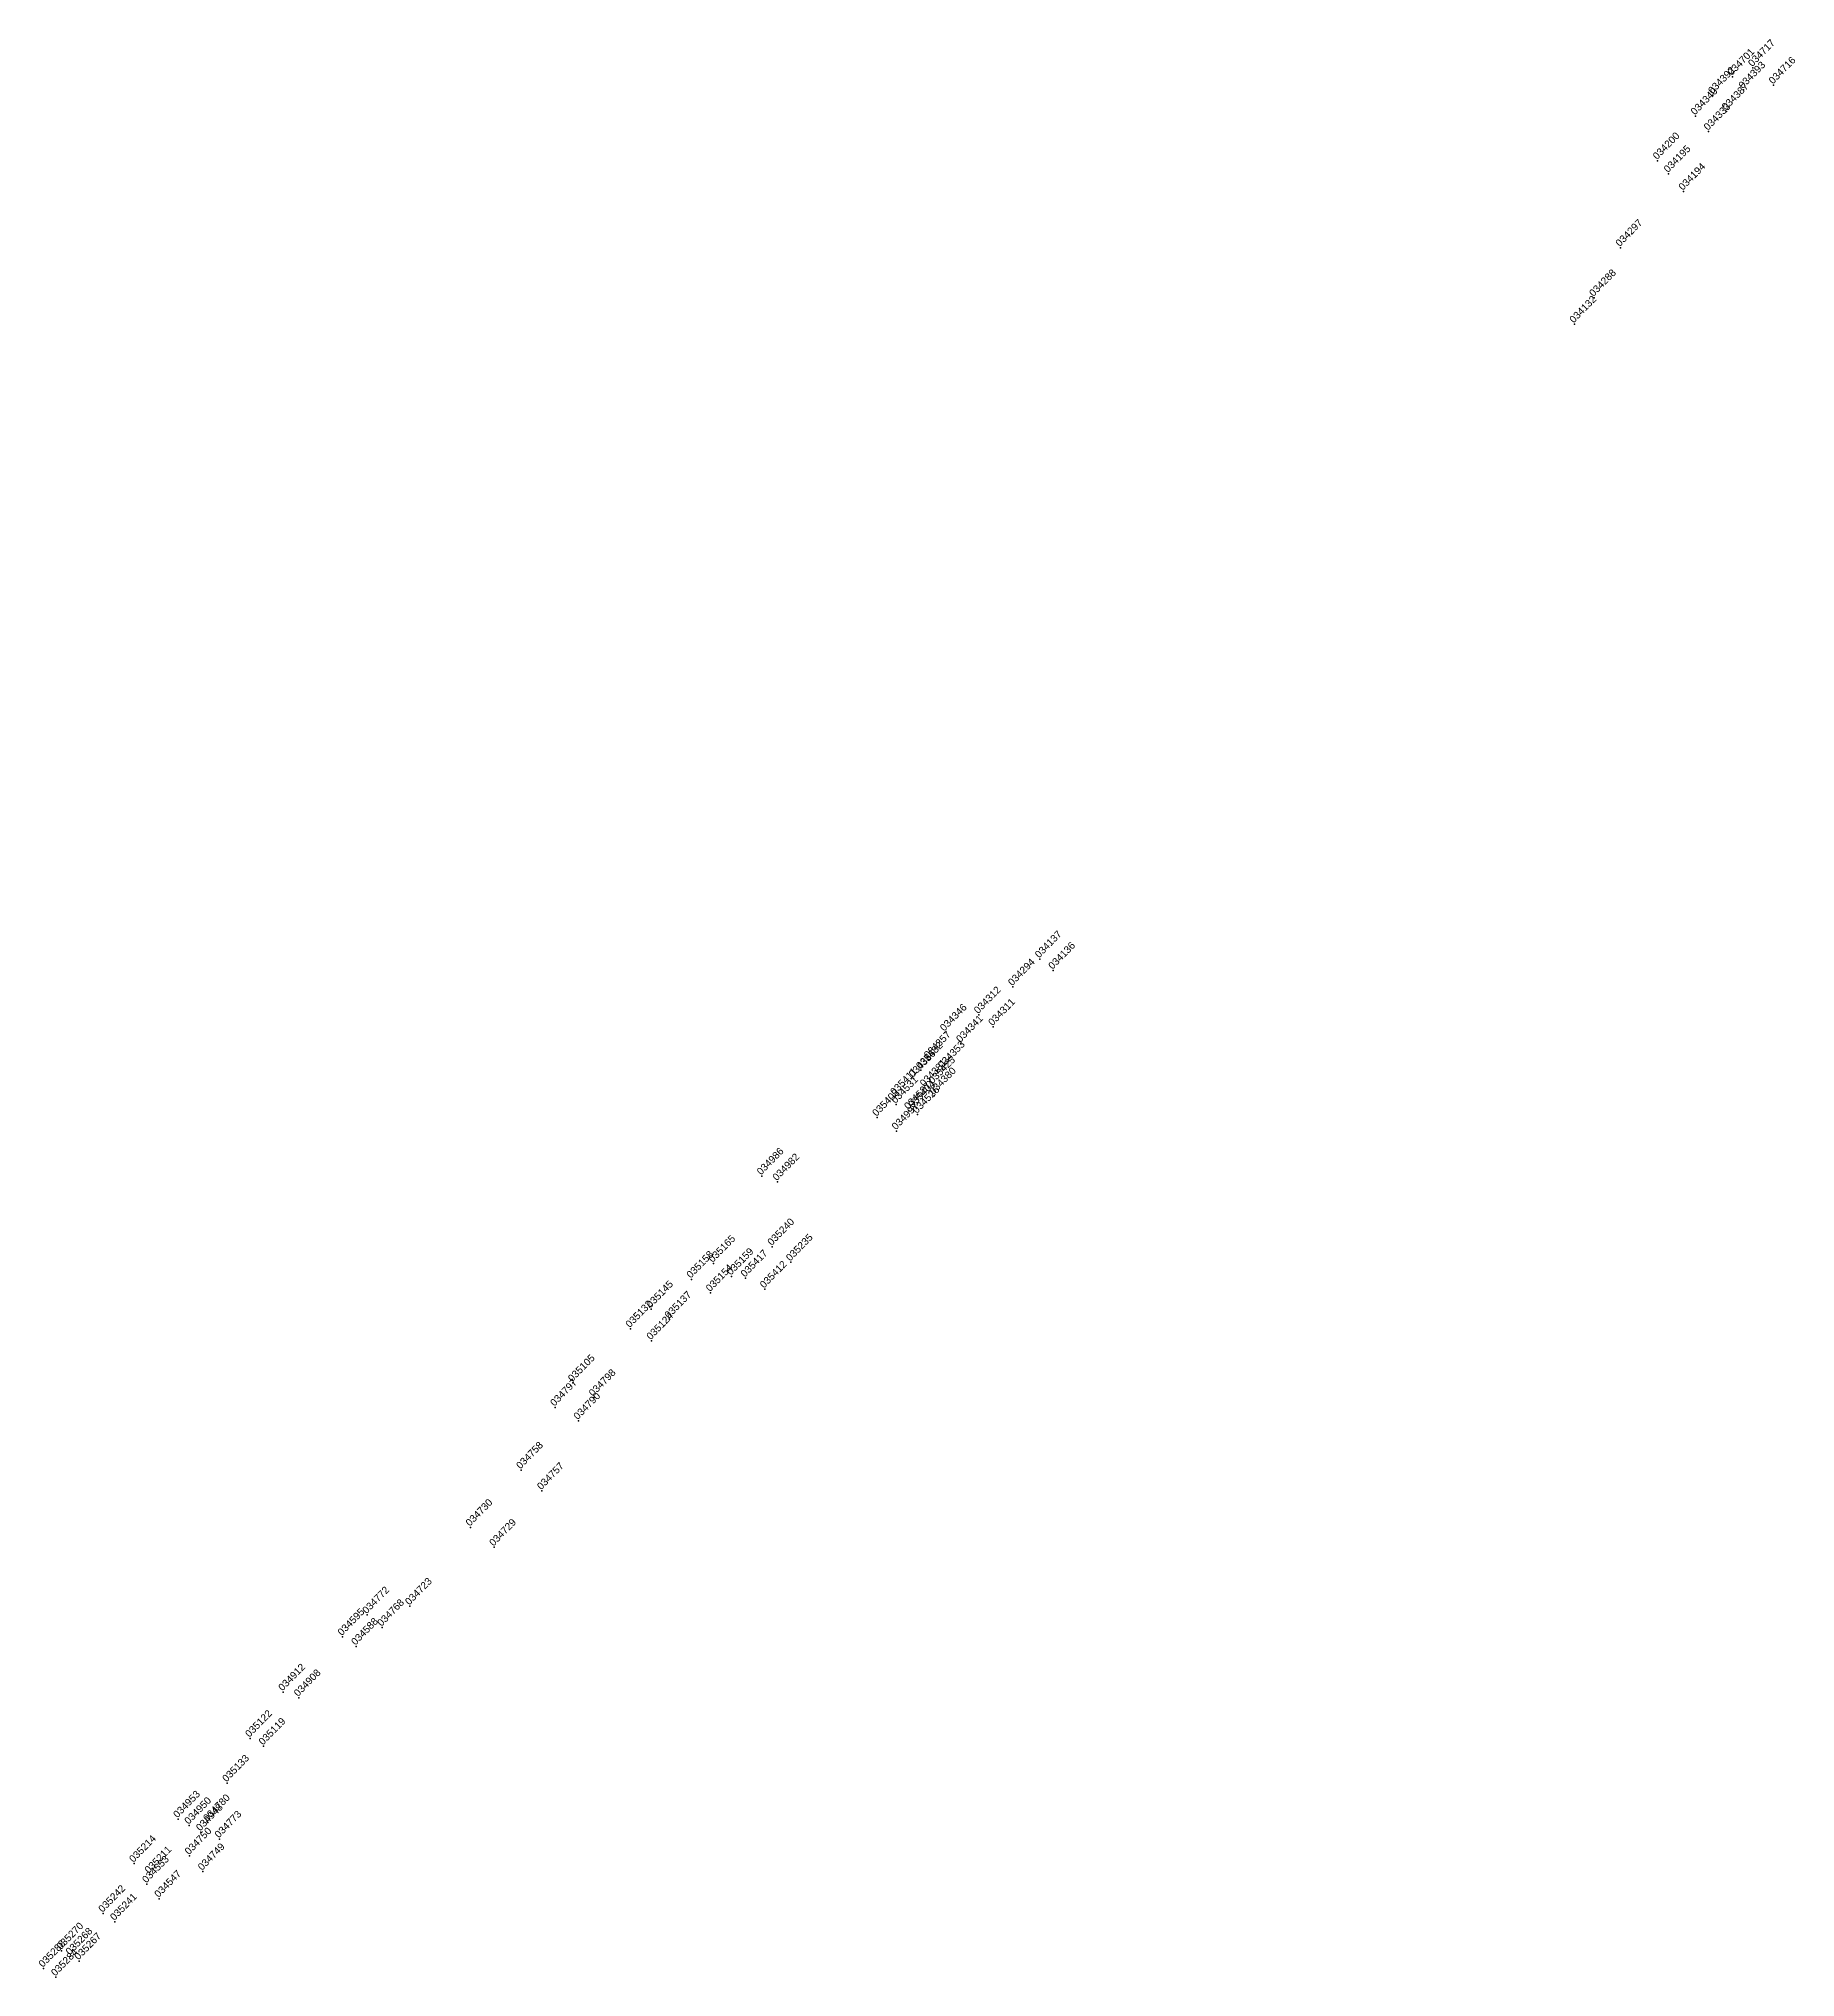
# Model space of a CAD drawing. Header units: millimetres. Extents: x 388988 to 390180, y 8701814 to 8703257.
# Drawn here: x 389095.3 to 389292.2, y 8701929.4 to 8702146.8 of the extents above; entities that cross this region are included whole.
import ezdxf

# ---------------------------------------------------------------- set-up
doc = ezdxf.new("R2010")
doc.units = ezdxf.units.MM
doc.styles.get("Standard").update_dxf_attribs({"font": 'arial.ttf'})

# ---------------------------------------------------------------- blocks, each defined once
blk = doc.blocks.new('Muestras')
blk.add_point((0, 0))
at = {"flags": 1}
for tag, p in [('Canal', (-0.35, 0.1)), ('Muestra', (0.5, 0.1)), ('Fecha', (1, 0.1)), ('Este', (1.5, 0.1)), ('Norte', (2.5, 0.1)), ('Cota', (3.5, 0.1)), ('Azimut', (4.5, 0.1)), ('Angulo', (5.5, 0.1)), ('Alt.Muestra', (6.5, 0.1)), ('A.Muestra', (7.5, 0.1)), ('A.Labor', (8.5, 0.1)), ('Cobre', (9.5, 0.1)), ('Plomo', (10.5, 0.1)), ('Zinc', (11.5, 0.1)), ('Plata', (12.5, 0.1)), ('Oro', (13.5, 0.1)), ('Fierro', (14.5, 0.1)), ('Arsenico', (15.5, 0.1)), ('Antimonio', (16.5, 0.1)), ('Bismuto', (17.5, 0.1)), ('Volframio', (18.5, 0.1)), ('Niquel', (19.5, 0.1)), ('Cobalto', (20.5, 0.1)), ('OxidoDePlomo', (21.5, 0.1)), ('OxidoDeZinc', (22.5, 0.1)), ('Insoluble', (23.5, 0.1))]:
    blk.add_attdef(tag, p, '', height=0.8, dxfattribs=at)
blk.add_attdef('ID', (0, 0.1), '', height=0.8)

msp = doc.modelspace()

# ---------------------------------------------------------------- block references
at = {"rotation": 45.63307303765198}
for p, values in [((389287.5, 8702143.5, 3866.41), {'ID': '034717'}), ((389285.2, 8702142.5, 3866.41), {'ID': '034701'}), ((389286.43, 8702141.02, 3866.41), {'ID': '034393'}), ((389289.82, 8702141.55, 3866.41), {'ID': '034716'}), ((389283.02, 8702140.44, 3866.41), {'ID': '034392'}), ((389284.55, 8702138.61, 3866.41), {'ID': '034387'}), ((389281.07, 8702138.08, 3866.41), {'ID': '034340'}), ((389282.53, 8702136.35, 3866.41), {'ID': '034333'}), ((389276.82, 8702133.08, 3866.41), {'ID': '034200'}), ((389278.05, 8702131.62, 3866.41), {'ID': '034195'}), ((389279.71, 8702129.63, 3866.41), {'ID': '034194'}), ((389272.65, 8702123.32, 3866.18), {'ID': '034297'}), ((389269.69, 8702117.72, 3866.18), {'ID': '034288'}), ((389267.48, 8702114.75, 3866.18), {'ID': '034132'}), ((389207.55, 8702043.54, 3866.37), {'ID': '034137'}), ((389209.06, 8702042.27, 3866.37), {'ID': '034136'}), ((389204.54, 8702040.42, 3866.37), {'ID': '034294'}), ((389200.71, 8702037.29, 3866.37), {'ID': '034312'}), ((389196.91, 8702035.33, 3865.74), {'ID': '034346'}), ((389198.72, 8702034.07, 3865.74), {'ID': '034341'}), ((389202.32, 8702035.94, 3866.37), {'ID': '034311'}), ((389195.11, 8702032.29, 3865.74), {'ID': '034357'}), ((389193.41, 8702030.15, 3865.74), {'ID': '034386'}), ((389194.23, 8702031.07, 3861.94), {'ID': '035432'}), ((389196.69, 8702031.18, 3865.74), {'ID': '034353'}), ((389191.34, 8702028.16, 3861.94), {'ID': '035411'}), ((389194.65, 8702029.11, 3865.74), {'ID': '034381'}), ((389195.61, 8702029.43, 3861.94), {'ID': '035425'}), ((389195.7, 8702028.22, 3865.74), {'ID': '034380'}), ((389189.32, 8702025.78, 3861.94), {'ID': '035403'}), ((389191.44, 8702027.22, 3865.74), {'ID': '034531'}), ((389192.89, 8702026.54, 3865.74), {'ID': '034527'}), ((389193.37, 8702026.74, 3861.94), {'ID': '035404'}), ((389193.84, 8702026.1, 3865.74), {'ID': '034526'}), ((389191.5, 8702024.26, 3861.94), {'ID': '034997'}), ((389176.38, 8702019.2, 3922.89), {'ID': '034986'}), ((389178.14, 8702018.56, 3922.89), {'ID': '034982'}), ((389177.57, 8702011.29, 3861.94), {'ID': '035240'}), ((389170.96, 8702009.39, 3922.49), {'ID': '035165'}), ((389173, 8702007.96, 3922.49), {'ID': '035159'}), ((389179.65, 8702009.54, 3861.94), {'ID': '035235'}), ((389168.5, 8702007.63, 3922.49), {'ID': '035158'}), ((389170.66, 8702006.12, 3922.49), {'ID': '035154'}), ((389174.57, 8702007.75, 3861.94), {'ID': '035417'}), ((389176.72, 8702006.51, 3861.94), {'ID': '035412'}), ((389163.99, 8702004.29, 3922.49), {'ID': '035145'}), ((389161.66, 8702002.08, 3922.49), {'ID': '035132'}), ((389166.04, 8702003.11, 3922.49), {'ID': '035137'}), ((389164.01, 8702000.72, 3922.49), {'ID': '035124'}), ((389155.21, 8701996.01, 3922.49), {'ID': '035105'}), ((389153.22, 8701993.27, 3922.96), {'ID': '034797'}), ((389157.55, 8701994.37, 3922.49), {'ID': '034798'}), ((389155.83, 8701991.76, 3922.96), {'ID': '034790'}), ((389149.41, 8701986.23, 3922.96), {'ID': '034758'}), ((389151.74, 8701983.9, 3922.96), {'ID': '034757'}), ((389143.74, 8701979.81, 3922.96), {'ID': '034730'}), ((389146.39, 8701977.58, 3922.96), {'ID': '034729'}), ((389136.95, 8701970.97, 3922.96), {'ID': '034723'}), ((389132.16, 8701969.99, 3922.96), {'ID': '034772'}), ((389129.39, 8701967.54, 3922.96), {'ID': '034595'}), ((389133.83, 8701968.58, 3922.96), {'ID': '034768'}), ((389130.91, 8701966.47, 3922.96), {'ID': '034588'}), ((389122.74, 8701961.34, 3922.96), {'ID': '034912'}), ((389124.48, 8701960.71, 3922.96), {'ID': '034908'}), ((389119.02, 8701956.14, 3922.75), {'ID': '035122'}), ((389120.54, 8701955.27, 3922.75), {'ID': '035119'}), ((389116.46, 8701951.13, 3922.75), {'ID': '035133'}), ((389110.96, 8701947.1, 3922.75), {'ID': '034953'}), ((389112.21, 8701946.38, 3922.75), {'ID': '034950'}), ((389113.51, 8701945.63, 3922.75), {'ID': '034948'}), ((389114.31, 8701946.7, 3898.13), {'ID': '034780'}), ((389115.6, 8701944.85, 3898.13), {'ID': '034773'}), ((389112.25, 8701942.97, 3898.13), {'ID': '034750'}), ((389106.02, 8701942.11, 3923.12), {'ID': '035214'}), ((389107.75, 8701940.89, 3923.12), {'ID': '035211'}), ((389113.72, 8701941.21, 3898.13), {'ID': '034749'}), ((389107.47, 8701939.8, 3898.13), {'ID': '034553'}), ((389102.57, 8701936.51, 3923.12), {'ID': '035242'}), ((389108.84, 8701938.17, 3898.13), {'ID': '034547'}), ((389103.88, 8701935.59, 3923.12), {'ID': '035241'}), ((389097.88, 8701932.32, 3922.47), {'ID': '035270'}), ((389095.87, 8701930.34, 3922.47), {'ID': '035288'}), ((389098.9, 8701931.73, 3922.47), {'ID': '035268'}), ((389099.87, 8701931.17, 3922.47), {'ID': '035267'}), ((389097.26, 8701929.36, 3922.47), {'ID': '035284'})]:
    msp.add_blockref('Muestras', p, dxfattribs=at).add_auto_attribs(values)

doc.saveas('drawing.dxf')
